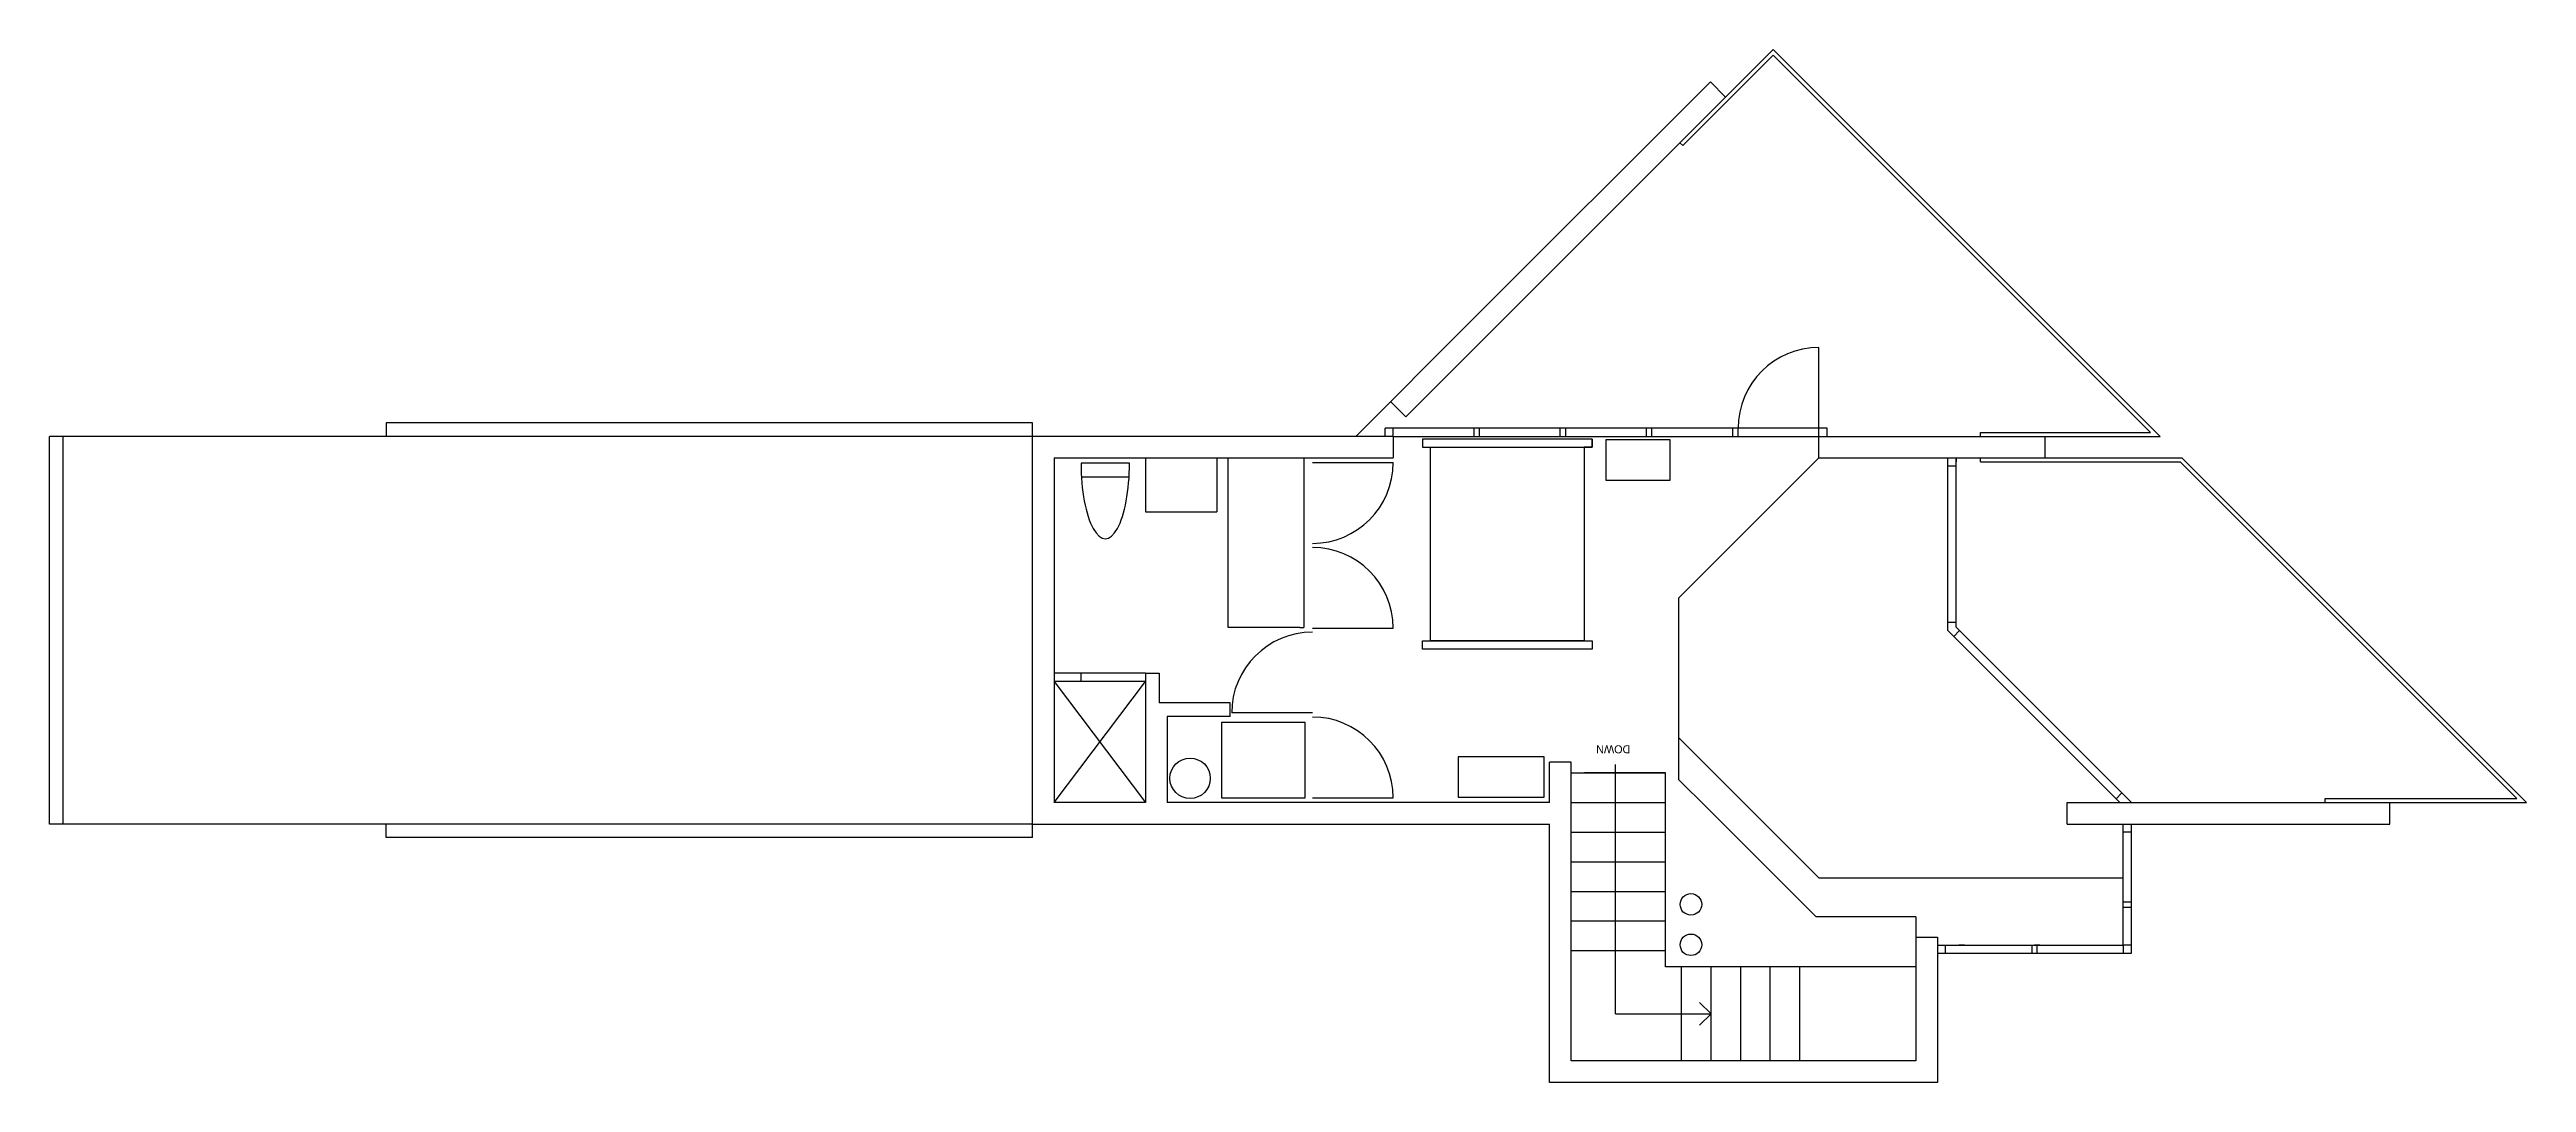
# Model space of a CAD drawing. Header units: inches. Extents: x -13164 to 6484, y 141 to 5293.
# Drawn here: x -8663 to -7743, y 2708 to 3091 of the extents above; entities that cross this region are included whole.
import ezdxf

# ---------------------------------------------------------------- set-up
doc = ezdxf.new("R2010")
doc.units = ezdxf.units.IN
doc.header["$LTSCALE"] = 0.2
doc.header["$MEASUREMENT"] = 0
for name, color, linetype in [('A-doors', 254, 'Continuous'), ('A-fixtures', 140, 'Continuous'), ('A-furniture', 33, 'Continuous'), ('A-glazing', 252, 'Continuous'), ('A-millwork', 252, 'Continuous'), ('A-roof', 253, 'Continuous'), ('A-stairs', 252, 'Continuous'), ('A-text', 254, 'Continuous'), ('A-walls', 7, 'Continuous')]:
    doc.layers.add(name, color=color, linetype=linetype)

msp = doc.modelspace()

# ---------------------------------------------------------------- texts
at = {"layer": 'A-text'}
msp.add_text('DOWN', height=3, rotation=180, dxfattribs=at).set_placement((-8075.68, 2832.93))

# ---------------------------------------------------------------- linework, layer by layer
at = {"layer": 'A-doors'}
for p, q in [((-8005.66, 2950.67), (-8005.66, 2980.67)), ((-8224.29, 2843.67), (-8224.29, 2848.67))]:
    msp.add_line(p, q, dxfattribs=at)
msp.add_arc((-8005.66, 2950.67), 30, 90, 180, dxfattribs=at)
at = {"layer": 'A-fixtures'}
for p, q in [((-8261.66, 2937.67), (-8279.66, 2937.67)), ((-8261.66, 2937.67), (-8279.66, 2937.67)), ((-8279.52, 2932.67), (-8261.81, 2932.67)), ((-8255.66, 2859.67), (-8289.66, 2859.67)), ((-8289.66, 2811.67), (-8255.66, 2856.67)), ((-8289.66, 2856.67), (-8255.66, 2811.67)), ((-8255.66, 2856.67), (-8289.66, 2856.67)), ((-8279.66, 2856.67), (-8279.66, 2859.67))]:
    msp.add_line(p, q, dxfattribs=at)
msp.add_lwpolyline([(-8196.47, 2813.35), (-8196.47, 2841.35), (-8227.47, 2841.35), (-8227.47, 2813.35), (-8196.47, 2813.35)], dxfattribs=at)
msp.add_circle((-8239.16, 2820.67), 7.5, dxfattribs=at)
msp.add_ellipse((-8270.66, 2937.67), major_axis=(0, 28), ratio=0.321429, start_param=1.570796, end_param=4.712389, dxfattribs=at)
at = {"layer": 'A-furniture'}
for points in [[(-8089.83, 2946.68), (-8152.83, 2946.68), (-8152.83, 2943.68), (-8089.83, 2943.68), (-8089.83, 2946.68), (-8089.83, 2943.68), (-8092.83, 2943.68), (-8092.83, 2871.68), (-8089.83, 2871.68), (-8089.83, 2871.68), (-8089.83, 2868.68), (-8152.83, 2868.68), (-8152.83, 2871.68), (-8149.83, 2871.68), (-8092.83, 2871.68), (-8149.83, 2871.68), (-8149.83, 2943.68)], [(-8060.84, 2946.37), (-8084.84, 2946.37), (-8084.84, 2931.37), (-8060.84, 2931.37), (-8060.84, 2946.37)], [(-8107.66, 2813.67), (-8107.66, 2828.67), (-8139.66, 2828.67), (-8139.66, 2813.67), (-8107.66, 2813.67)]]:
    msp.add_lwpolyline(points, dxfattribs=at)
at = {"layer": 'A-glazing'}
for p, q in [((-8002.66, 2950.67), (-8166.72, 2950.67)), ((-8166.72, 2947.67), (-8166.72, 2950.67)), ((-8163.72, 2947.67), (-8163.72, 2950.67)), ((-8133.71, 2947.67), (-8133.71, 2950.67)), ((-8131.71, 2947.67), (-8131.71, 2950.67)), ((-8101.69, 2947.67), (-8101.69, 2950.67)), ((-8099.69, 2947.67), (-8099.69, 2950.67)), ((-8069.68, 2947.67), (-8069.68, 2950.67)), ((-8067.68, 2947.79), (-8067.68, 2950.79)), ((-8037.66, 2947.67), (-8037.66, 2950.67)), ((-8035.66, 2947.67), (-8035.66, 2950.67)), ((-8005.66, 2947.67), (-8005.66, 2950.67)), ((-8005.66, 2949.67), (-8005.66, 2950.67)), ((-8002.66, 2947.67), (-8002.66, 2950.67)), ((-7957.75, 2878.67), (-7957.75, 2939.67)), ((-7957.75, 2936.67), (-7954.75, 2936.67)), ((-7954.75, 2878.67), (-7954.75, 2939.67)), ((-7957.75, 2878.67), (-7954.75, 2878.67)), ((-7957.75, 2875.52), (-7957.75, 2878.67)), ((-7957.75, 2875.52), (-7893.9, 2811.67)), ((-7955.63, 2873.39), (-7953.5, 2875.51)), ((-7954.75, 2876.76), (-7954.75, 2878.67)), ((-7954.75, 2876.76), (-7889.66, 2811.67)), ((-8062.66, 2822.67), (-8092.66, 2822.67)), ((-7895.32, 2813.08), (-7893.2, 2815.2)), ((-7892.66, 2758.67), (-7892.66, 2803.67)), ((-7889.66, 2800.67), (-7892.66, 2800.67)), ((-7889.66, 2758.67), (-7889.66, 2803.67)), ((-7889.66, 2774.67), (-7892.66, 2774.67)), ((-7889.66, 2772.67), (-7892.66, 2772.67)), ((-7961.66, 2758.67), (-7892.66, 2758.67)), ((-7961.66, 2755.67), (-7889.66, 2755.67)), ((-7958.66, 2755.67), (-7958.66, 2758.67)), ((-7951.66, 2758.67), (-7953.66, 2758.67)), ((-7953.66, 2755.67), (-7951.66, 2755.67)), ((-7926.66, 2758.67), (-7924.66, 2758.67)), ((-7926.66, 2758.67), (-7926.66, 2755.67)), ((-7923.66, 2758.67), (-7925.66, 2758.67)), ((-7924.66, 2755.67), (-7924.66, 2758.67)), ((-7892.66, 2758.67), (-7892.66, 2755.67)), ((-7889.66, 2758.67), (-7892.66, 2758.67)), ((-7889.66, 2755.67), (-7889.66, 2758.67))]:
    msp.add_line(p, q, dxfattribs=at)
at = {"layer": 'A-millwork', "color": 254}
for p, q in [((-8040.3, 3073.72), (-8022.65, 3091.37)), ((-8022.65, 3091.37), (-7878.95, 2947.67))]:
    msp.add_line(p, q, dxfattribs=at)
at = {"layer": 'A-millwork'}
for p, q in [((-8056.21, 3055.69), (-8022.65, 3089.25)), ((-8022.65, 3089.25), (-7882.57, 2949.17)), ((-8056.21, 3055.69), (-8057.27, 3056.75)), ((-8163.72, 2947.67), (-8005.66, 2947.67)), ((-7945.66, 2947.67), (-7945.66, 2949.17)), ((-7945.66, 2949.17), (-7882.57, 2949.17)), ((-8255.66, 2939.67), (-8255.66, 2919.67)), ((-8229.29, 2939.67), (-8229.29, 2919.67)), ((-8224.97, 2876.67), (-8224.97, 2939.67)), ((-8196.97, 2939.67), (-8196.97, 2876.67)), ((-8193.72, 2937.92), (-8163.72, 2937.92)), ((-7954.75, 2939.67), (-7954.75, 2938.17)), ((-7945.66, 2938.17), (-7945.66, 2939.67)), ((-7921.66, 2939.67), (-7870.95, 2939.67)), ((-7870.95, 2939.67), (-7742.95, 2811.67)), ((-8255.66, 2919.67), (-8229.29, 2919.67)), ((-8198.47, 2876.67), (-8224.97, 2876.67)), ((-8198.47, 2876.67), (-8196.97, 2876.67)), ((-8193.72, 2876.42), (-8163.72, 2876.42)), ((-8193.72, 2844.92), (-8223.72, 2844.92)), ((-8193.72, 2813.42), (-8163.72, 2813.42)), ((-7817.66, 2811.67), (-7817.66, 2813.17)), ((-7793.66, 2811.67), (-7742.95, 2811.67))]:
    msp.add_line(p, q, dxfattribs=at)
at = {"layer": 'A-millwork', "color": 253}
msp.add_line((-7921.66, 2947.67), (-7878.95, 2947.67), dxfattribs=at)
at = {"layer": 'A-millwork', "color": 251}
for p, q in [((-7945.66, 2938.17), (-7871.57, 2938.17)), ((-7871.57, 2938.17), (-7746.57, 2813.17)), ((-7817.66, 2813.17), (-7746.57, 2813.17))]:
    msp.add_line(p, q, dxfattribs=at)
at = {"layer": 'A-millwork'}
for centre, start, end in [((-8193.72, 2937.92), 270, 0), ((-8193.72, 2876.42), 0, 90), ((-8193.72, 2844.92), 90, 180), ((-8193.72, 2813.42), 0, 90)]:
    msp.add_arc(centre, 30, start, end, dxfattribs=at)
at = {"layer": 'A-roof'}
for p, q in [((-8297.66, 2952.67), (-8537.66, 2952.67)), ((-8537.66, 2952.67), (-8537.66, 2947.67)), ((-8297.66, 2947.67), (-8297.66, 2952.67)), ((-8662.66, 2803.67), (-8662.66, 2947.67)), ((-8657.66, 2947.67), (-8662.66, 2947.67)), ((-8297.66, 2947.67), (-8657.66, 2947.67)), ((-8657.66, 2803.67), (-8657.66, 2947.67)), ((-8657.66, 2803.67), (-8662.66, 2803.67)), ((-8297.66, 2803.67), (-8657.66, 2803.67)), ((-8537.66, 2798.67), (-8537.66, 2803.67)), ((-8297.66, 2798.67), (-8537.66, 2798.67)), ((-8297.66, 2798.67), (-8297.66, 2803.67))]:
    msp.add_line(p, q, dxfattribs=at)
at = {"layer": 'A-stairs'}
for p, q in [((-8057.66, 2835.67), (-8005.66, 2783.67)), ((-8097.66, 2822.67), (-8062.66, 2822.67)), ((-8097.66, 2811.67), (-8062.66, 2811.67)), ((-8097.66, 2800.67), (-8062.66, 2800.67)), ((-8097.66, 2789.67), (-8062.66, 2789.67)), ((-8097.66, 2778.67), (-8062.66, 2778.67)), ((-8005.66, 2783.67), (-7892.66, 2783.67)), ((-8097.66, 2767.67), (-8062.66, 2767.67)), ((-8097.66, 2756.67), (-8062.66, 2756.67)), ((-8056.71, 2715.67), (-8056.71, 2750.67)), ((-8045.71, 2715.67), (-8045.71, 2750.67)), ((-8034.71, 2715.67), (-8034.71, 2750.67)), ((-8023.71, 2715.67), (-8023.71, 2750.67)), ((-8012.71, 2715.67), (-8012.71, 2750.67))]:
    msp.add_line(p, q, dxfattribs=at)
at = {"layer": 'A-text'}
for p, q in [((-8081.21, 2733.17), (-8081.21, 2825.8)), ((-8081.21, 2733.17), (-8045.71, 2733.17)), ((-8045.71, 2733.17), (-8049.95, 2737.41)), ((-8045.71, 2733.17), (-8049.95, 2728.93))]:
    msp.add_line(p, q, dxfattribs=at)
at = {"layer": 'A-walls'}
for p, q in [((-8135.24, 2990.1), (-8045.95, 3079.38)), ((-8040.3, 3073.72), (-8129.58, 2984.44)), ((-8045.95, 3079.38), (-8040.3, 3073.72)), ((-8177.66, 2947.67), (-8135.24, 2990.1)), ((-8129.58, 2984.44), (-8159.09, 2954.93)), ((-8164.75, 2960.58), (-8159.09, 2954.93)), ((-8163.72, 2947.67), (-8297.66, 2947.67)), ((-8297.66, 2803.67), (-8297.66, 2947.67)), ((-8163.72, 2947.67), (-8163.72, 2939.67)), ((-8005.66, 2947.67), (-7921.66, 2947.67)), ((-8005.66, 2939.67), (-8005.66, 2947.67)), ((-7921.66, 2939.67), (-7921.66, 2947.67)), ((-8289.66, 2939.67), (-8163.72, 2939.67)), ((-8289.66, 2939.67), (-8289.66, 2811.67)), ((-8057.66, 2887.67), (-8005.66, 2939.67)), ((-8005.66, 2939.67), (-7921.66, 2939.67)), ((-8057.66, 2820.11), (-8057.66, 2887.67)), ((-8255.66, 2859.67), (-8250.66, 2859.67)), ((-8255.66, 2859.67), (-8255.66, 2811.67)), ((-8250.66, 2859.67), (-8250.66, 2848.67)), ((-8224.29, 2848.67), (-8250.66, 2848.67)), ((-8224.29, 2843.67), (-8247.66, 2843.67)), ((-8247.66, 2843.67), (-8247.66, 2811.67)), ((-8105.66, 2811.67), (-8105.66, 2826.67)), ((-8097.66, 2826.67), (-8105.66, 2826.67)), ((-8097.66, 2715.67), (-8097.66, 2826.67)), ((-8062.66, 2750.67), (-8062.66, 2822.67)), ((-8057.66, 2820.11), (-8047.19, 2809.64)), ((-8255.66, 2811.67), (-8289.66, 2811.67)), ((-8105.66, 2811.67), (-8247.66, 2811.67)), ((-8017.22, 2779.67), (-8047.19, 2809.64)), ((-7913.47, 2811.67), (-7793.66, 2811.67)), ((-7913.47, 2803.67), (-7913.47, 2811.67)), ((-7793.66, 2803.67), (-7793.66, 2811.67)), ((-8297.66, 2803.67), (-8105.66, 2803.67)), ((-8105.66, 2707.67), (-8105.66, 2803.67)), ((-7913.47, 2803.67), (-7793.66, 2803.67)), ((-8017.22, 2779.67), (-8006.75, 2769.2)), ((-7969.66, 2769.2), (-8006.75, 2769.2)), ((-7969.66, 2769.2), (-7969.66, 2715.67)), ((-7969.66, 2761.67), (-7961.66, 2761.67)), ((-7961.66, 2761.67), (-7961.66, 2707.67)), ((-7969.66, 2750.67), (-8062.66, 2750.67)), ((-7969.66, 2715.67), (-8097.66, 2715.67)), ((-7961.66, 2707.67), (-8105.66, 2707.67))]:
    msp.add_line(p, q, dxfattribs=at)
for centre in [(-8053.19, 2773.82), (-8053.19, 2758.82)]:
    msp.add_circle(centre, 4, dxfattribs=at)

msp.set_redraw_order([(e.dxf.handle, doc.entitydb.next_handle()) for e in msp.query("TEXT MTEXT ATTDEF DIMENSION ARC_DIMENSION")])  # texts and dimensions are drawn at this point

doc.saveas('drawing.dxf')
